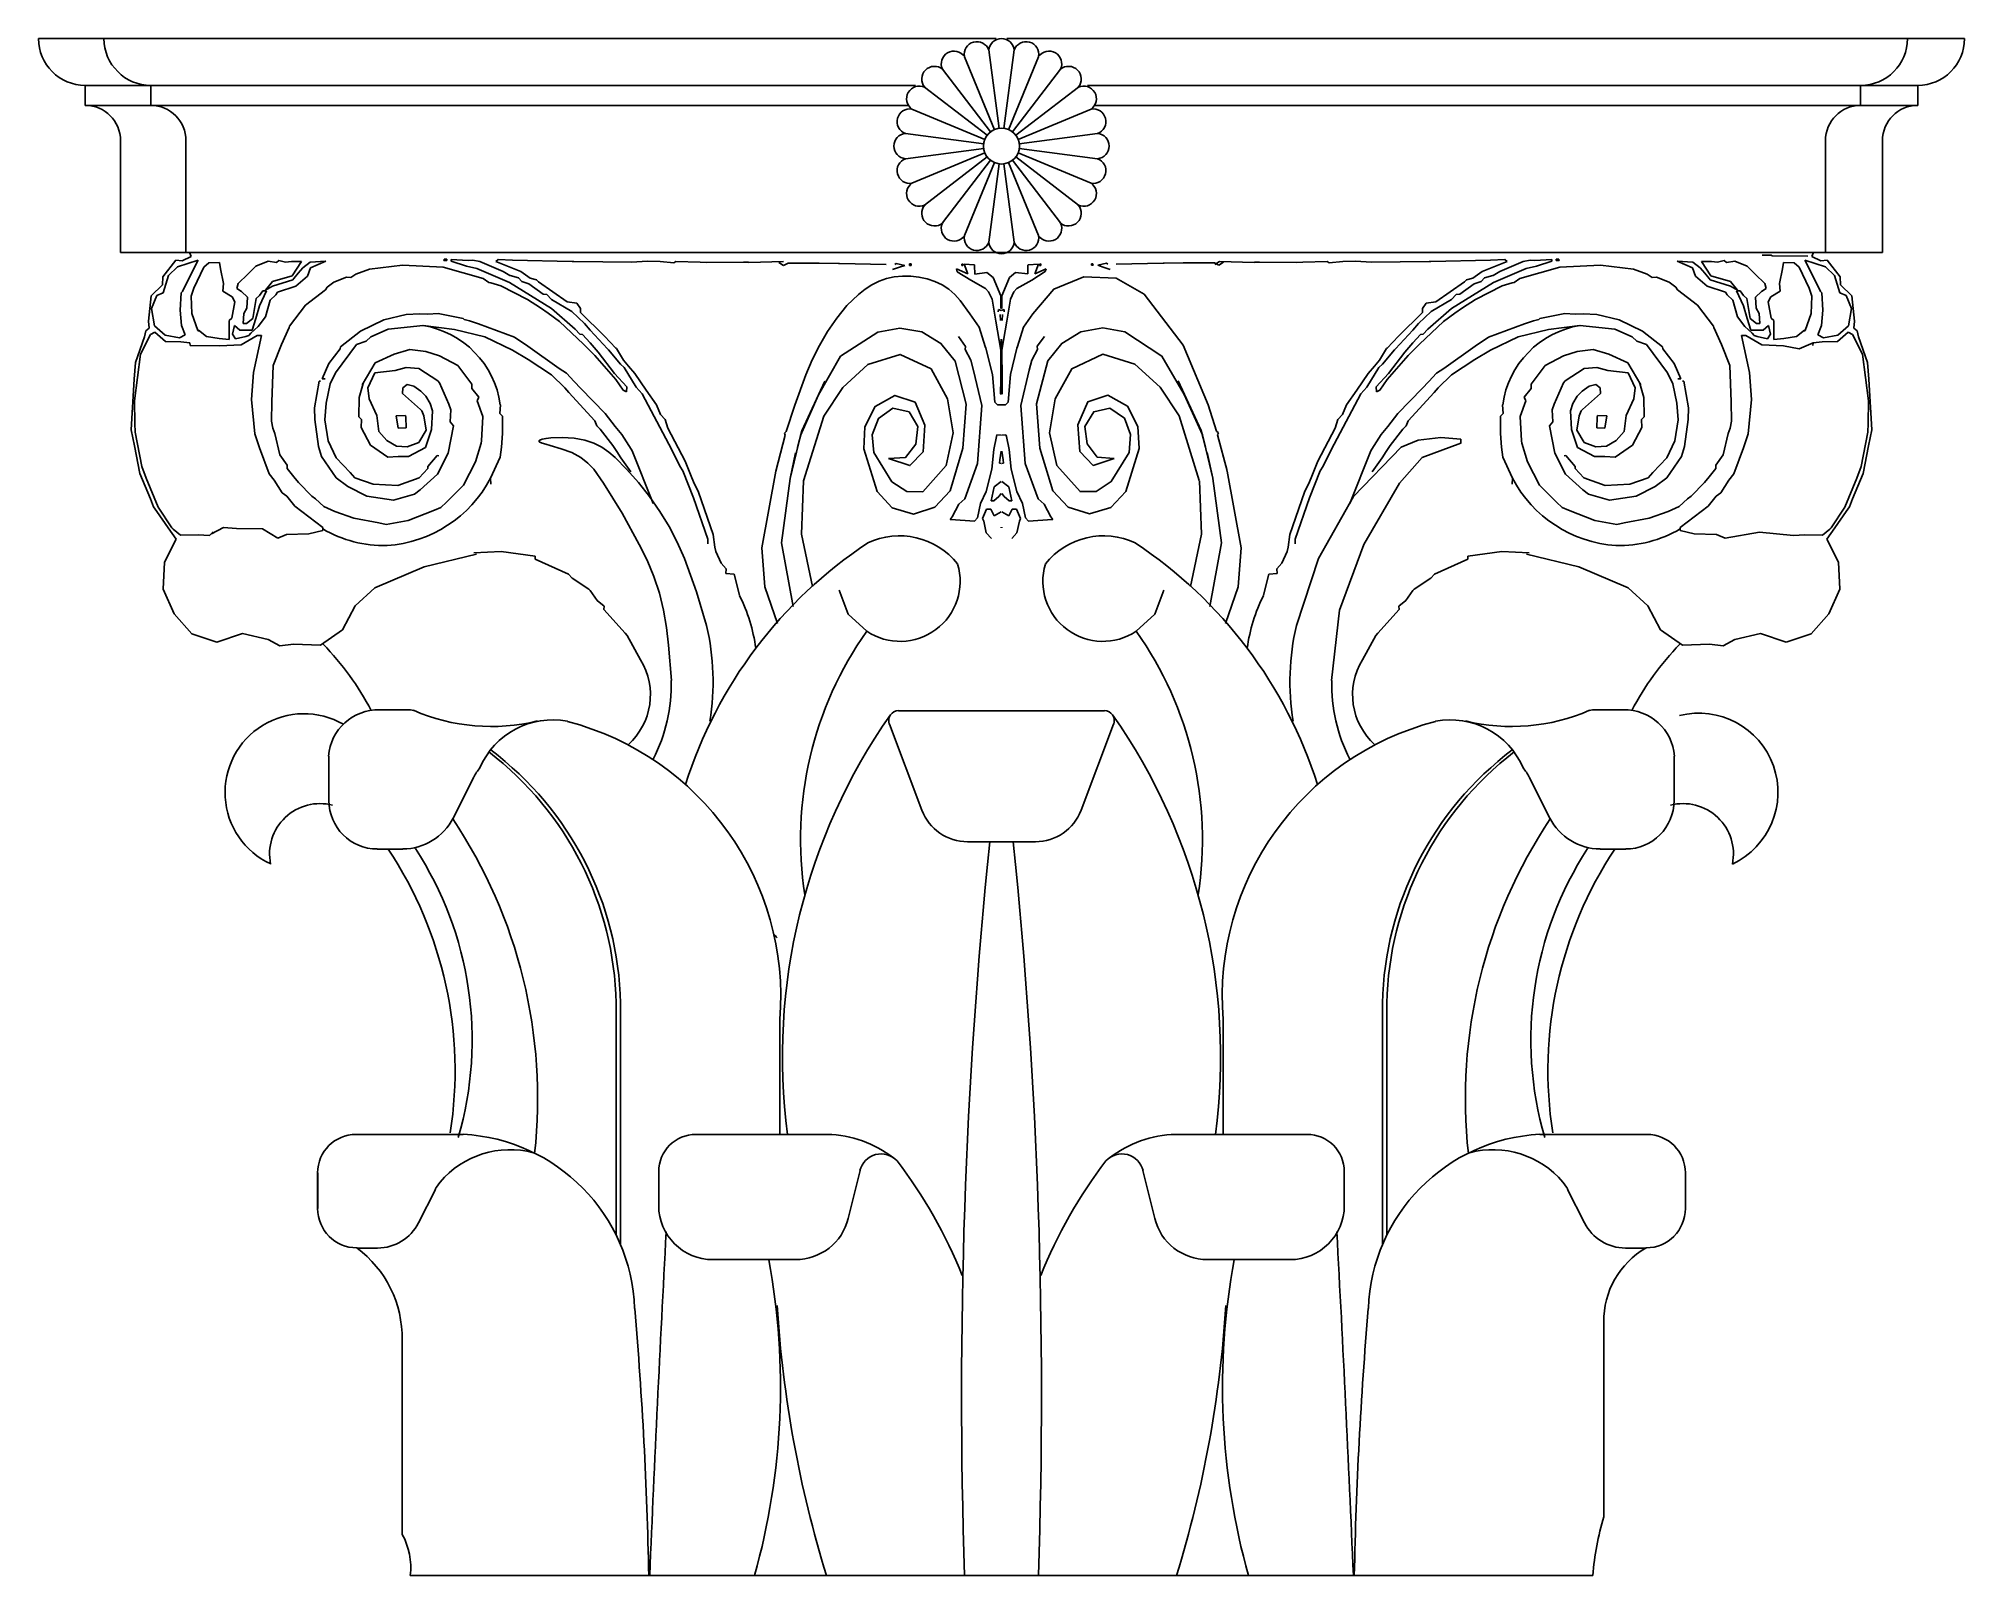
# Model space of a CAD drawing. Header units: millimetres. Extents: x -547 to 547, y 0 to 874.
import ezdxf

# ---------------------------------------------------------------- set-up
doc = ezdxf.new("R2010")
doc.units = ezdxf.units.MM
doc.layers.add('ceco.net 400 Corinthian chapitel', color=7, linetype='Continuous')

msp = doc.modelspace()

# ---------------------------------------------------------------- linework, layer by layer
at = {"layer": 'ceco.net 400 Corinthian chapitel', "linetype": 'Continuous'}
for p, q in [((-547.2, 873.5), (-3, 873.5)), ((-7.2, 867), (-1.3, 822.4)), ((7.2, 867), (1.3, 822.4)), ((3, 873.5), (547.2, 873.5)), ((-33.5, 856.1), (-6.2, 820.4)), ((-21.1, 863.2), (-3.9, 821.7)), ((21.1, 863.2), (3.9, 821.7)), ((33.5, 856.1), (6.2, 820.4)), ((-520.6, 846.9), (-48.8, 846.9)), ((-520.6, 835.5), (-520.6, 846.9)), ((-483.4, 835.5), (-483.4, 846.9)), ((-43.7, 845.9), (-8.1, 818.5)), ((43.7, 845.9), (8.1, 818.5)), ((48.8, 846.9), (520.6, 846.9)), ((488.2, 835.5), (488.2, 846.9)), ((520.6, 835.5), (520.6, 846.9)), ((-520.6, 835.5), (-52.4, 835.5)), ((-50.9, 833.4), (-9.4, 816.2)), ((50.9, 833.4), (9.4, 816.2)), ((52.4, 835.5), (520.6, 835.5)), ((-500.6, 751.9), (-500.6, 815.5)), ((-463.4, 751.9), (-463.4, 815.5)), ((-54.6, 819.5), (-10.1, 813.7)), ((-54.6, 805.2), (-10.1, 811)), ((10.1, 813.7), (54.6, 819.5)), ((54.6, 805.2), (10.1, 811)), ((468.3, 751.9), (468.3, 815.5)), ((500.6, 751.9), (500.6, 815.5)), ((-50.9, 791.3), (-9.4, 808.5)), ((-43.7, 778.8), (-8.1, 806.2)), ((-33.5, 768.7), (-6.2, 804.3)), ((-21.1, 761.5), (-3.9, 803)), ((-7.2, 757.8), (-1.3, 802.3)), ((7.2, 757.8), (1.3, 802.3)), ((21.1, 761.5), (3.9, 803)), ((33.5, 768.7), (6.2, 804.3)), ((43.7, 778.8), (8.1, 806.2)), ((50.9, 791.3), (9.4, 808.5)), ((-500.6, 751.9), (500.6, 751.9)), ((-476.5, 738.1), (-469.2, 747.5)), ((-469.2, 747.5), (-465.5, 747.2)), ((-456.4, 747.5), (-468.3, 743.8)), ((-465.5, 747.2), (-460.4, 749.7)), ((-460.4, 749.7), (-461.2, 751.5)), ((-460.2, 740.1), (-456.4, 747.5)), ((-450.5, 746.1), (-453.2, 743.6)), ((-444.4, 746.2), (-450.5, 746.1)), ((-443.8, 742.6), (-444.4, 746.2)), ((-416.8, 746.9), (-423.7, 744.1)), ((-412, 746.2), (-416.8, 746.9)), ((-410.7, 747.4), (-412, 746.2)), ((-406.8, 746.4), (-410.7, 747.4)), ((-403.4, 746.8), (-406.8, 746.4)), ((-397.8, 746.8), (-403.4, 746.8)), ((-403.1, 738.6), (-397.8, 746.8)), ((-392.9, 746.5), (-397.1, 743.1)), ((-384, 746.9), (-392.9, 746.5)), ((-392.7, 743.2), (-384, 746.9)), ((-340.3, 744.8), (-359.1, 742.4)), ((-317.2, 743.5), (-340.3, 744.8)), ((-316.7, 748.2), (-316.8, 747.4)), ((-316.8, 747.4), (-315.2, 747.3)), ((-315.2, 748.1), (-316.7, 748.2)), ((-315.2, 747.3), (-315.2, 748.1)), ((-303.1, 747.4), (-312.8, 748)), ((-312.8, 748), (-312.8, 746.9)), ((-312.8, 746.9), (-304.1, 744.2)), ((-300.4, 747.5), (-303.1, 747.4)), ((-296.4, 746.8), (-300.4, 747.5)), ((-283.1, 741.2), (-296.4, 746.8)), ((-286, 748), (-287.4, 746.8)), ((-287.4, 746.8), (-273.1, 741.2)), ((-277.8, 747.6), (-286, 748)), ((-244, 746.7), (-277.8, 747.6)), ((-243, 746.7), (-244, 746.7)), ((-210, 746.4), (-243, 746.7)), ((-201.3, 746.9), (-210, 746.4)), ((-194, 746.7), (-201.3, 746.9)), ((-186.1, 746.1), (-194, 746.7)), ((-185.1, 746.7), (-186.1, 746.1)), ((-171.2, 746.5), (-185.1, 746.7)), ((-167.5, 746.3), (-171.2, 746.5)), ((-146.6, 746.4), (-167.5, 746.3)), ((-143.8, 746.4), (-146.6, 746.4)), ((-143.6, 746.3), (-143.8, 746.4)), ((-123.9, 746.7), (-143.6, 746.3)), ((-123.8, 744.6), (-126.5, 746.2)), ((-121.3, 745.8), (-123.8, 744.6)), ((-103.6, 745.8), (-121.3, 745.8)), ((-92.6, 745.6), (-103.6, 745.8)), ((-92.1, 745.7), (-92.6, 745.6)), ((-65.5, 745.1), (-92.1, 745.7)), ((-59.9, 745.7), (-60.7, 745.1)), ((-55, 744.6), (-59.9, 745.7)), ((-57.9, 743.5), (-55, 744.6)), ((-51.4, 745.4), (-52.2, 745.4)), ((-52.2, 745.4), (-52.2, 744.6)), ((-52.2, 744.6), (-51.4, 744.6)), ((-51.4, 744.6), (-51.4, 745.4)), ((-21.8, 745.3), (-22.6, 745.3)), ((-22.6, 745.3), (-22.6, 744.5)), ((-22.6, 744.5), (-21.9, 744.5)), ((-21.9, 744.5), (-21.8, 745.3)), ((-21.3, 745.3), (-19.2, 739.7)), ((-15.4, 744.9), (-21.3, 745.3)), ((-15.3, 744.5), (-15.4, 744.9)), ((-15.2, 739.6), (-15.3, 744.5)), ((15, 744.6), (15.2, 744.9)), ((15, 739.7), (15, 744.6)), ((15.2, 744.9), (21, 745.3)), ((21, 745.3), (18.9, 739.7)), ((21.6, 745.3), (22.4, 745.4)), ((21.6, 744.5), (21.6, 745.3)), ((22.4, 744.6), (21.6, 744.5)), ((22.4, 745.4), (22.4, 744.6)), ((51.1, 745.5), (51.9, 745.5)), ((51.2, 744.7), (51.1, 745.5)), ((52, 744.7), (51.2, 744.7)), ((51.9, 745.5), (52, 744.7)), ((54.8, 744.7), (59.6, 745.8)), ((57.7, 743.6), (54.8, 744.7)), ((59.6, 745.8), (60.4, 745.2)), ((65.2, 745.2), (91.9, 745.9)), ((91.9, 745.9), (92.4, 745.8)), ((92.4, 745.8), (103.3, 746)), ((103.3, 746), (121.1, 746)), ((121.1, 746), (123.5, 744.8)), ((121.2, 745), (123.9, 746.7)), ((123.5, 744.8), (126.2, 746.5)), ((123.9, 746.7), (143.6, 746.3)), ((143.6, 746.3), (143.8, 746.4)), ((143.8, 746.4), (146.6, 746.4)), ((146.6, 746.4), (167.5, 746.3)), ((167.5, 746.3), (171.2, 746.5)), ((171.2, 746.5), (185.1, 746.7)), ((185.1, 746.7), (186.1, 746.1)), ((186.1, 746.1), (194, 746.7)), ((194, 746.7), (201.3, 746.9)), ((201.3, 746.9), (210, 746.4)), ((210, 746.4), (243, 746.7)), ((243, 746.7), (244, 746.7)), ((244, 746.7), (277.8, 747.6)), ((287.4, 746.8), (273.1, 741.2)), ((277.8, 747.6), (286, 748)), ((283.1, 741.2), (296.4, 746.8)), ((286, 748), (287.4, 746.8)), ((296.4, 746.8), (300.4, 747.5)), ((300.4, 747.5), (303.1, 747.4)), ((303.1, 747.4), (312.8, 748)), ((312.8, 746.9), (304.1, 744.2)), ((312.8, 748), (312.8, 746.9)), ((315.2, 748.1), (316.7, 748.2)), ((315.2, 747.3), (315.2, 748.1)), ((316.8, 747.4), (315.2, 747.3)), ((316.7, 748.2), (316.8, 747.4)), ((317.2, 743.5), (340.3, 744.8)), ((340.3, 744.8), (359.1, 742.4)), ((392.7, 743.2), (384, 746.9)), ((384, 746.9), (392.9, 746.5)), ((392.9, 746.5), (397.1, 743.1)), ((403.1, 738.6), (397.8, 746.8)), ((397.8, 746.8), (403.4, 746.8)), ((403.4, 746.8), (406.8, 746.4)), ((406.8, 746.4), (410.7, 747.4)), ((410.7, 747.4), (412, 746.2)), ((412, 746.2), (416.8, 746.9)), ((416.8, 746.9), (423.7, 744.1)), ((437.4, 750.4), (432.2, 750.3)), ((437.9, 750), (437.4, 750.4)), ((458.1, 749.9), (437.9, 750)), ((443.8, 742.6), (444.4, 746.2)), ((444.4, 746.2), (450.5, 746.1)), ((450.5, 746.1), (453.2, 743.6)), ((460.2, 740.1), (456.4, 747.5)), ((456.4, 747.5), (468.3, 743.8)), ((460.4, 749.7), (461.2, 751.5)), ((465.5, 747.2), (460.4, 749.7)), ((469.2, 747.5), (465.5, 747.2)), ((476.5, 738.1), (469.2, 747.5)), ((-483.2, 727.2), (-476.8, 733.5)), ((-476.8, 733.5), (-476.5, 738.1)), ((-473.4, 738.8), (-476.3, 728.9)), ((-468.3, 743.8), (-473.4, 738.8)), ((-465.4, 729.7), (-460.2, 740.1)), ((-453.2, 743.6), (-458.9, 731.6)), ((-442.1, 734.2), (-443.8, 742.6)), ((-442.4, 729.9), (-442.1, 734.2)), ((-433.8, 734.2), (-434.6, 731.5)), ((-428.2, 739.5), (-433.8, 734.2)), ((-423.7, 744.1), (-428.2, 739.5)), ((-418.2, 730.5), (-414.3, 735.4)), ((-414.3, 735.4), (-403.1, 738.6)), ((-402.7, 736.3), (-414.3, 732.7)), ((-402.2, 737.1), (-402.7, 736.3)), ((-399.6, 740.2), (-402.2, 737.1)), ((-400.9, 732.7), (-394.3, 738.5)), ((-397.1, 743.1), (-399.6, 740.2)), ((-394.3, 738.5), (-392.7, 743.2)), ((-379.3, 735), (-383.2, 732.2)), ((-372.1, 737.8), (-379.3, 735)), ((-369.7, 737.7), (-372.1, 737.8)), ((-366.8, 739.6), (-369.7, 737.7)), ((-359.1, 742.4), (-366.8, 739.6)), ((-294.6, 737.1), (-317.2, 743.5)), ((-304.1, 744.2), (-298.1, 742.9)), ((-298.1, 742.9), (-279.6, 734.9)), ((-291.3, 734.8), (-294.6, 737.1)), ((-290.1, 734.7), (-291.3, 734.8)), ((-284.5, 733), (-290.1, 734.7)), ((-279.4, 738.9), (-283.1, 741.2)), ((-279.6, 734.9), (-255.7, 720.1)), ((-279.1, 738.9), (-279.4, 738.9)), ((-274.4, 737.6), (-279.1, 738.9)), ((-272.5, 735.5), (-274.4, 737.6)), ((-273.1, 741.2), (-267.9, 737.3)), ((-268.6, 734.1), (-272.5, 735.5)), ((-260.5, 728.2), (-268.6, 734.1)), ((-267.9, 737.3), (-264.2, 736.3)), ((-264.2, 736.3), (-263.1, 735.2)), ((-263.1, 735.2), (-246.8, 723.8)), ((-62, 742.2), (-57.9, 743.5)), ((-19.2, 739.7), (-25.5, 742.7)), ((-25.5, 742.7), (-25.1, 741)), ((-25.1, 741), (-17.5, 736.1)), ((-17.5, 736.1), (-9, 731.4)), ((-8.3, 740.5), (-15.2, 739.6)), ((-4.8, 737.7), (-8.3, 740.5)), ((-0.4, 727.2), (-4.8, 737.7)), ((0.2, 727.2), (4.6, 737.7)), ((4.6, 737.7), (8, 740.5)), ((8, 740.5), (15, 739.7)), ((17.3, 736.2), (8.8, 731.4)), ((24.9, 741.1), (17.3, 736.2)), ((18.9, 739.7), (25.3, 742.7)), ((25.3, 742.7), (24.9, 741.1)), ((61.7, 742.3), (57.7, 743.6)), ((263.1, 735.2), (246.8, 723.8)), ((279.6, 734.9), (255.7, 720.1)), ((260.5, 728.2), (268.6, 734.1)), ((264.2, 736.3), (263.1, 735.2)), ((267.9, 737.3), (264.2, 736.3)), ((273.1, 741.2), (267.9, 737.3)), ((268.6, 734.1), (272.5, 735.5)), ((272.5, 735.5), (274.4, 737.6)), ((274.4, 737.6), (279.1, 738.9)), ((279.1, 738.9), (279.4, 738.9)), ((279.4, 738.9), (283.1, 741.2)), ((298.1, 742.9), (279.6, 734.9)), ((284.5, 733), (290.1, 734.7)), ((290.1, 734.7), (291.3, 734.8)), ((291.3, 734.8), (294.6, 737.1)), ((294.6, 737.1), (317.2, 743.5)), ((304.1, 744.2), (298.1, 742.9)), ((359.1, 742.4), (366.8, 739.6)), ((366.8, 739.6), (369.7, 737.7)), ((369.7, 737.7), (372.1, 737.8)), ((372.1, 737.8), (379.3, 735)), ((379.3, 735), (383.2, 732.2)), ((394.3, 738.5), (392.7, 743.2)), ((400.9, 732.7), (394.3, 738.5)), ((397.1, 743.1), (399.6, 740.2)), ((399.6, 740.2), (402.2, 737.1)), ((402.2, 737.1), (402.7, 736.3)), ((402.7, 736.3), (414.3, 732.7)), ((414.3, 735.4), (403.1, 738.6)), ((418.2, 730.5), (414.3, 735.4)), ((423.7, 744.1), (428.2, 739.5)), ((428.2, 739.5), (433.8, 734.2)), ((433.8, 734.2), (434.6, 731.5)), ((442.1, 734.2), (443.8, 742.6)), ((442.4, 729.9), (442.1, 734.2)), ((453.2, 743.6), (458.9, 731.6)), ((465.4, 729.7), (460.2, 740.1)), ((468.3, 743.8), (473.4, 738.8)), ((473.4, 738.8), (476.3, 728.9)), ((476.8, 733.5), (476.5, 738.1)), ((483.2, 727.2), (476.8, 733.5)), ((-484.7, 712.8), (-483.2, 727.2)), ((-479.9, 727.5), (-483, 720)), ((-476.3, 728.9), (-479.9, 727.5)), ((-466.7, 719.1), (-466.1, 729)), ((-466.1, 729), (-465.4, 729.7)), ((-458.9, 731.6), (-460.5, 727)), ((-460.5, 727), (-460, 717.2)), ((-437.1, 726.7), (-442.4, 729.9)), ((-437.3, 714.6), (-435.7, 723.9)), ((-435.7, 723.9), (-437.1, 726.7)), ((-434.6, 731.5), (-431.8, 729.7)), ((-431.8, 729.7), (-428.4, 726.5)), ((-428.4, 726.5), (-428.8, 720.3)), ((-425.4, 714.4), (-423.6, 725.7)), ((-423.6, 725.7), (-421.7, 727.4)), ((-421.7, 727.4), (-419.7, 730.2)), ((-417.6, 730.1), (-421.7, 721.6)), ((-419.7, 730.2), (-417.6, 730.1)), ((-418.3, 715.3), (-415.6, 724.9)), ((-414.3, 732.7), (-418.2, 730.5)), ((-415.6, 724.9), (-412.3, 727.8)), ((-412.3, 727.8), (-411.4, 729.4)), ((-411.4, 729.4), (-400.9, 732.7)), ((-384.2, 730.7), (-395.5, 721.9)), ((-383.2, 732.2), (-384.2, 730.7)), ((-269.3, 725.1), (-284.5, 733)), ((-262, 720.4), (-269.3, 725.1)), ((-258.3, 728.1), (-260.5, 728.2)), ((-255.8, 725.2), (-258.3, 728.1)), ((-244.2, 718.3), (-255.8, 725.2)), ((-246.8, 723.8), (-241.4, 723.1)), ((-241.4, 723.1), (-239.2, 720)), ((-9, 731.4), (-7.3, 729.5)), ((-7.3, 729.5), (-5.3, 725.3)), ((-5.3, 725.3), (-3.2, 712.8)), ((-0.4, 720), (-0.4, 727.2)), ((0.2, 720), (0.2, 727.2)), ((5.1, 725.3), (3, 712.9)), ((7.1, 729.5), (5.1, 725.3)), ((8.8, 731.4), (7.1, 729.5)), ((241.4, 723.1), (239.2, 720)), ((246.8, 723.8), (241.4, 723.1)), ((244.2, 718.3), (255.8, 725.2)), ((255.8, 725.2), (258.3, 728.1)), ((258.3, 728.1), (260.5, 728.2)), ((262, 720.4), (269.3, 725.1)), ((269.3, 725.1), (284.5, 733)), ((383.2, 732.2), (384.2, 730.7)), ((384.2, 730.7), (395.5, 721.9)), ((411.4, 729.4), (400.9, 732.7)), ((412.3, 727.8), (411.4, 729.4)), ((415.6, 724.9), (412.3, 727.8)), ((414.3, 732.7), (418.2, 730.5)), ((418.3, 715.3), (415.6, 724.9)), ((419.7, 730.2), (417.6, 730.1)), ((417.6, 730.1), (421.7, 721.6)), ((421.7, 727.4), (419.7, 730.2)), ((423.6, 725.7), (421.7, 727.4)), ((425.4, 714.4), (423.6, 725.7)), ((431.8, 729.7), (428.4, 726.5)), ((428.4, 726.5), (428.8, 720.3)), ((434.6, 731.5), (431.8, 729.7)), ((435.7, 723.9), (437.1, 726.7)), ((437.3, 714.6), (435.7, 723.9)), ((437.1, 726.7), (442.4, 729.9)), ((458.9, 731.6), (460.5, 727)), ((460.5, 727), (460, 717.2)), ((466.1, 729), (465.4, 729.7)), ((466.7, 719.1), (466.1, 729)), ((476.3, 728.9), (479.9, 727.5)), ((479.9, 727.5), (483, 720)), ((484.7, 712.8), (483.2, 727.2)), ((-484.4, 708.9), (-484.7, 712.8)), ((-483, 720), (-481.3, 710.3)), ((-465.9, 710.5), (-466.7, 719.1)), ((-460, 717.2), (-456.7, 707.5)), ((-438.9, 713.2), (-437.3, 714.6)), ((-438.8, 702.5), (-438.9, 713.2)), ((-430.5, 717.2), (-430.9, 711.6)), ((-430.9, 711.6), (-429, 711.5)), ((-428.8, 720.3), (-430.5, 717.2)), ((-429, 711.5), (-425.4, 714.4)), ((-423.8, 714.4), (-425.8, 707.7)), ((-421.7, 721.6), (-423.8, 714.4)), ((-422.3, 709.8), (-418.3, 715.3)), ((-395.5, 721.9), (-404.5, 710)), ((-364.3, 707.2), (-350.9, 713.7)), ((-350.9, 713.7), (-338.3, 716.7)), ((-338.3, 716.7), (-330.6, 717)), ((-330.6, 717), (-325.9, 716.8)), ((-325.9, 716.8), (-320.1, 717.3)), ((-320.1, 717.3), (-305.9, 714.4)), ((-305.9, 714.4), (-305.4, 713.9)), ((-305.4, 713.9), (-302.3, 713)), ((-302.3, 713), (-297.2, 711.3)), ((-257.6, 717.5), (-262, 720.4)), ((-251.1, 712.6), (-257.6, 717.5)), ((-255.7, 720.1), (-242.3, 708.4)), ((-237.5, 699.8), (-251.1, 712.6)), ((-237, 711.5), (-244.2, 718.3)), ((-239.2, 720), (-239.3, 717.8)), ((-239.3, 717.8), (-225.5, 704.4)), ((-233.8, 707.8), (-237, 711.5)), ((-12.7, 709.4), (-18, 717.1)), ((-3.2, 712.9), (-0.4, 696.4)), ((-1.8, 718.2), (-1.7, 719.5)), ((-1.7, 719.5), (-0.1, 719)), ((-0.6, 713.2), (-0.8, 716.6)), ((-0.1, 720.7), (-0.4, 720)), ((-0.1, 720.7), (0.2, 720)), ((1.5, 719.5), (-0.1, 719)), ((3, 712.9), (0.2, 696.4)), ((0.4, 713.2), (0.6, 716.6)), ((1.6, 718.2), (1.5, 719.5)), ((12.5, 709.4), (17.8, 717.1)), ((239.3, 717.8), (225.5, 704.4)), ((233.8, 707.8), (237, 711.5)), ((237, 711.5), (244.2, 718.3)), ((237.5, 699.8), (251.1, 712.6)), ((239.2, 720), (239.3, 717.8)), ((255.7, 720.1), (242.3, 708.4)), ((251.1, 712.6), (257.6, 717.5)), ((257.6, 717.5), (262, 720.4)), ((302.3, 713), (297.2, 711.3)), ((305.4, 713.9), (302.3, 713)), ((305.9, 714.4), (305.4, 713.9)), ((320.1, 717.3), (305.9, 714.4)), ((325.9, 716.8), (320.1, 717.3)), ((330.6, 717), (325.9, 716.8)), ((338.3, 716.7), (330.6, 717)), ((350.9, 713.7), (338.3, 716.7)), ((364.3, 707.2), (350.9, 713.7)), ((395.5, 721.9), (404.5, 710)), ((422.3, 709.8), (418.3, 715.3)), ((421.7, 721.6), (423.8, 714.4)), ((423.8, 714.4), (425.8, 707.7)), ((429, 711.5), (425.4, 714.4)), ((428.8, 720.3), (430.5, 717.2)), ((430.9, 711.6), (429, 711.5)), ((430.5, 717.2), (430.9, 711.6)), ((438.9, 713.2), (437.3, 714.6)), ((438.8, 702.5), (438.9, 713.2)), ((460, 717.2), (456.7, 707.5)), ((465.9, 710.5), (466.7, 719.1)), ((483, 720), (481.3, 710.3)), ((484.4, 708.9), (484.7, 712.8)), ((-492, 689.4), (-487, 704)), ((-483.6, 705.3), (-489.2, 694.2)), ((-487, 704), (-486.2, 707.4)), ((-486.2, 707.4), (-484.4, 708.9)), ((-481.2, 706.7), (-483.6, 705.3)), ((-481.3, 710.3), (-475.3, 704.9)), ((-475.1, 701.4), (-481.2, 706.7)), ((-475.3, 704.9), (-467, 703.4)), ((-466.3, 701.2), (-475.1, 701.4)), ((-467, 703.4), (-463.9, 705.1)), ((-461.3, 700.6), (-466.3, 701.2)), ((-463.9, 705.1), (-465.9, 710.5)), ((-461, 699), (-461.3, 700.6)), ((-456.2, 707.7), (-451.8, 704.2)), ((-456.2, 707.1), (-456.2, 707.7)), ((-451.8, 704.2), (-444.6, 703)), ((-444.6, 703), (-438.8, 702.5)), ((-435.8, 710.4), (-436.9, 705.5)), ((-436.9, 705.5), (-435.3, 702.9)), ((-432.8, 707.7), (-435.8, 710.4)), ((-435.3, 702.9), (-429.4, 704.2)), ((-425.8, 707.7), (-432.8, 707.7)), ((-423, 704.8), (-432, 699.5)), ((-429.4, 704.2), (-427.6, 704.8)), ((-427.6, 704.8), (-426.6, 706)), ((-426.6, 706), (-422.3, 709.8)), ((-425.1, 683.8), (-420.4, 704.8)), ((-420.4, 704.8), (-423, 704.8)), ((-404.8, 709.3), (-409.1, 699.7)), ((-404.5, 710), (-404.8, 709.3)), ((-375.6, 698.3), (-364.3, 707.2)), ((-366.6, 699.7), (-361.1, 701.5)), ((-361.1, 701.5), (-358.3, 704)), ((-358.3, 704), (-348.5, 708.3)), ((-348.5, 708.3), (-328.7, 710.5)), ((-328.7, 710.5), (-310.8, 708.1)), ((-310.8, 708.1), (-293.6, 704)), ((-297.2, 711.3), (-276.8, 703.7)), ((-293.6, 704), (-277.8, 696.4)), ((-276.8, 703.7), (-269.2, 698.7)), ((-242.3, 708.4), (-239.6, 705.4)), ((-239.6, 705.4), (-238, 705.3)), ((-238, 705.3), (-233.7, 700.5)), ((-223.9, 697.1), (-233.8, 707.8)), ((-233.7, 700.5), (-229.2, 695.2)), ((-225.5, 704.4), (-219.1, 697.6)), ((-24.5, 704.2), (-20.5, 698.5)), ((-9.3, 698.5), (-12.7, 709.4)), ((-0.1, 702.6), (-0.3, 696.4)), ((0, 702.6), (0.2, 696.4)), ((9.1, 698.5), (12.5, 709.4)), ((24.4, 704.2), (20.3, 698.6)), ((225.5, 704.4), (219.1, 697.6)), ((223.9, 697.1), (233.8, 707.8)), ((233.7, 700.5), (229.2, 695.2)), ((238, 705.3), (233.7, 700.5)), ((239.6, 705.4), (238, 705.3)), ((242.3, 708.4), (239.6, 705.4)), ((276.8, 703.7), (269.2, 698.7)), ((297.2, 711.3), (276.8, 703.7)), ((293.6, 704), (277.8, 696.4)), ((310.8, 708.1), (293.6, 704)), ((328.7, 710.5), (310.8, 708.1)), ((348.5, 708.3), (328.7, 710.5)), ((358.3, 704), (348.5, 708.3)), ((361.1, 701.5), (358.3, 704)), ((366.6, 699.7), (361.1, 701.5)), ((375.6, 698.3), (364.3, 707.2)), ((404.5, 710), (404.8, 709.3)), ((404.8, 709.3), (409.1, 699.7)), ((425.1, 683.8), (420.4, 704.8)), ((420.4, 704.8), (423, 704.8)), ((426.6, 706), (422.3, 709.8)), ((423, 704.8), (432, 699.5)), ((425.8, 707.7), (432.8, 707.7)), ((427.6, 704.8), (426.6, 706)), ((429.4, 704.2), (427.6, 704.8)), ((435.3, 702.9), (429.4, 704.2)), ((432.8, 707.7), (435.8, 710.4)), ((436.9, 705.5), (435.3, 702.9)), ((435.8, 710.4), (436.9, 705.5)), ((444.6, 703), (438.8, 702.5)), ((451.8, 704.2), (444.6, 703)), ((456.2, 707.7), (451.8, 704.2)), ((453.3, 697.2), (461.3, 700.6)), ((456.2, 707.1), (456.2, 707.7)), ((461, 699), (461.3, 700.6)), ((461.3, 700.6), (466.3, 701.2)), ((463.9, 705.1), (465.9, 710.5)), ((467, 703.4), (463.9, 705.1)), ((466.3, 701.2), (475.1, 701.4)), ((475.3, 704.9), (467, 703.4)), ((475.1, 701.4), (481.2, 706.7)), ((481.3, 710.3), (475.3, 704.9)), ((481.2, 706.7), (483.6, 705.3)), ((483.6, 705.3), (489.2, 694.2)), ((486.2, 707.4), (484.4, 708.9)), ((487, 704), (486.2, 707.4)), ((492, 689.4), (487, 704)), ((-489.2, 694.2), (-492.6, 667.6)), ((-444.4, 698.8), (-461, 699)), ((-432, 699.5), (-444.4, 698.8)), ((-409.1, 699.7), (-413.9, 687.7)), ((-382.3, 688.9), (-375.7, 697.1)), ((-378.5, 683.6), (-366.6, 699.7)), ((-375.7, 697.1), (-375.6, 698.3)), ((-345.1, 694.1), (-355.9, 689.2)), ((-336.3, 696.7), (-345.1, 694.1)), ((-327.1, 695.6), (-336.3, 696.7)), ((-319.3, 693.2), (-327.1, 695.6)), ((-309, 687.6), (-319.3, 693.2)), ((-277.8, 696.4), (-268.9, 691)), ((-269.2, 698.7), (-251.3, 686)), ((-268.9, 691), (-255.7, 682.4)), ((-236.8, 699.1), (-237.5, 699.8)), ((-231, 693.3), (-236.8, 699.1)), ((-219.2, 679.8), (-231, 693.3)), ((-229.2, 695.2), (-219.9, 683.1)), ((-223.3, 696.6), (-223.9, 697.1)), ((-216.5, 688.5), (-223.3, 696.6)), ((-219.1, 697.6), (-218.7, 697.3)), ((-218.7, 697.3), (-214.8, 690.7)), ((-214.8, 690.7), (-211.9, 687.4)), ((-20.5, 698.5), (-20.6, 696.7)), ((-20.6, 696.7), (-17.4, 690.8)), ((-17.4, 690.8), (-15.9, 684.9)), ((-8.9, 697.5), (-9.3, 698.5)), ((-5.2, 682.6), (-8.9, 697.5)), ((-0.3, 696.4), (-0.4, 680)), ((0.2, 696.4), (0.3, 680)), ((5.1, 682.6), (8.7, 697.5)), ((8.7, 697.5), (9.1, 698.5)), ((17.2, 690.8), (15.7, 685)), ((20.4, 696.8), (17.2, 690.8)), ((20.3, 698.6), (20.4, 696.8)), ((214.8, 690.7), (211.9, 687.4)), ((218.7, 697.3), (214.8, 690.7)), ((216.5, 688.5), (223.3, 696.6)), ((219.1, 697.6), (218.7, 697.3)), ((219.2, 679.8), (231, 693.3)), ((229.2, 695.2), (219.9, 683.1)), ((223.3, 696.6), (223.9, 697.1)), ((231, 693.3), (236.8, 699.1)), ((236.8, 699.1), (237.5, 699.8)), ((269.2, 698.7), (251.3, 686)), ((268.9, 691), (255.7, 682.4)), ((277.8, 696.4), (268.9, 691)), ((309, 687.6), (319.3, 693.2)), ((319.3, 693.2), (327.1, 695.6)), ((327.1, 695.6), (336.3, 696.7)), ((336.3, 696.7), (345.1, 694.1)), ((345.1, 694.1), (355.9, 689.2)), ((378.5, 683.6), (366.6, 699.7)), ((375.7, 697.1), (375.6, 698.3)), ((382.3, 688.9), (375.7, 697.1)), ((409.1, 699.7), (413.9, 687.7)), ((432, 699.5), (444.4, 698.8)), ((444.4, 698.8), (453.3, 697.2)), ((489.2, 694.2), (492.6, 667.6)), ((-494.6, 651.1), (-492.9, 680)), ((-492.9, 680), (-492, 689.4)), ((-426.2, 668.4), (-425.1, 683.8)), ((-413.9, 687.7), (-414.6, 667.1)), ((-390.4, 663.6), (-387.7, 678.7)), ((-387.7, 678.7), (-387, 678.7)), ((-386.1, 680.2), (-382.3, 688.9)), ((-384.3, 680.1), (-386.1, 680.2)), ((-381.5, 677.2), (-378.5, 683.6)), ((-355.9, 689.2), (-363.3, 676.7)), ((-360.1, 675), (-356.1, 683.6)), ((-356.1, 683.6), (-344.6, 684.8)), ((-344.6, 684.8), (-338.2, 686.6)), ((-338.2, 686.6), (-331, 686)), ((-331, 686), (-320.3, 678.9)), ((-320.3, 678.9), (-319.4, 677.8)), ((-300.9, 677.1), (-309, 687.6)), ((-255.7, 682.4), (-248.1, 675)), ((-251.3, 686), (-247.2, 683.3)), ((-247.2, 683.3), (-242.9, 678.5)), ((-219.9, 683.1), (-212.9, 675.6)), ((-214.9, 673.7), (-219.2, 679.8)), ((-214.4, 686.5), (-216.5, 688.5)), ((-207.6, 675.4), (-214.4, 686.5)), ((-211.9, 687.4), (-208.4, 683.2)), ((-208.4, 683.2), (-202, 673.6)), ((-100.4, 678.7), (-113.4, 650.5)), ((-15.9, 684.9), (-11.1, 664.9)), ((-3.8, 666.8), (-5.2, 682.6)), ((-0.4, 680), (-0.5, 671.6)), ((0.3, 680), (0.3, 671.6)), ((3.7, 666.8), (5.1, 682.6)), ((15.7, 685), (11, 664.9)), ((100.3, 678.9), (113.4, 650.7)), ((208.4, 683.2), (202, 673.6)), ((207.6, 675.4), (214.4, 686.5)), ((211.9, 687.4), (208.4, 683.2)), ((219.9, 683.1), (212.9, 675.6)), ((214.4, 686.5), (216.5, 688.5)), ((214.9, 673.7), (219.2, 679.8)), ((247.2, 683.3), (242.9, 678.5)), ((251.3, 686), (247.2, 683.3)), ((255.7, 682.4), (248.1, 675)), ((300.9, 677.1), (309, 687.6)), ((320.3, 678.9), (319.4, 677.8)), ((331, 686), (320.3, 678.9)), ((338.2, 686.6), (331, 686)), ((344.6, 684.8), (338.2, 686.6)), ((356.1, 683.6), (344.6, 684.8)), ((355.9, 689.2), (363.3, 676.7)), ((360.1, 675), (356.1, 683.6)), ((381.5, 677.2), (378.5, 683.6)), ((386.1, 680.2), (382.3, 688.9)), ((384.3, 680.1), (386.1, 680.2)), ((387.7, 678.7), (387, 678.7)), ((390.4, 663.6), (387.7, 678.7)), ((413.9, 687.7), (414.6, 667.1)), ((426.2, 668.4), (425.1, 683.8)), ((492.9, 680), (492, 689.4)), ((494.6, 651.1), (492.9, 680)), ((-492.6, 667.6), (-492.5, 654.8)), ((-424.3, 648.9), (-426.2, 668.4)), ((-383.7, 666.3), (-381.5, 677.2)), ((-365, 669.5), (-365.1, 658.6)), ((-362.8, 677.4), (-365, 669.5)), ((-363.3, 676.7), (-362.8, 677.4)), ((-359.3, 668.7), (-360.1, 675)), ((-355, 659.3), (-359.3, 668.7)), ((-340.2, 675), (-340.4, 671.7)), ((-340.4, 671.7), (-330.2, 662.7)), ((-337.8, 676.8), (-340.2, 675)), ((-334, 675.9), (-337.8, 676.8)), ((-329.9, 673.1), (-334, 675.9)), ((-327.1, 670.3), (-329.9, 673.1)), ((-324.6, 666), (-327.1, 670.3)), ((-319.4, 677.8), (-314.1, 665.7)), ((-301, 674.7), (-300.9, 677.1)), ((-297, 669.6), (-301, 674.7)), ((-297.9, 667.6), (-297, 669.6)), ((-294.7, 658.7), (-297.9, 667.6)), ((-248.1, 675), (-245.8, 672.3)), ((-245.8, 672.3), (-231, 656.3)), ((-242.9, 678.5), (-239, 674.6)), ((-239, 674.6), (-225.3, 660.4)), ((-213.1, 672.8), (-214.9, 673.7)), ((-212.9, 675.6), (-213.1, 672.8)), ((-204.2, 671.5), (-207.6, 675.4)), ((-189, 643), (-204.2, 671.5)), ((-202, 673.6), (-196, 665.3)), ((-0.5, 671.6), (-0.1, 671.3)), ((0.3, 671.6), (0, 671.3)), ((189, 643), (204.2, 671.5)), ((202, 673.6), (196, 665.3)), ((204.2, 671.5), (207.6, 675.4)), ((212.9, 675.6), (213.1, 672.8)), ((213.1, 672.8), (214.9, 673.7)), ((239, 674.6), (225.3, 660.4)), ((245.8, 672.3), (231, 656.3)), ((242.9, 678.5), (239, 674.6)), ((248.1, 675), (245.8, 672.3)), ((294.7, 658.7), (297.9, 667.6)), ((297, 669.6), (301, 674.7)), ((297.9, 667.6), (297, 669.6)), ((301, 674.7), (300.9, 677.1)), ((319.4, 677.8), (314.1, 665.7)), ((324.6, 666), (327.1, 670.3)), ((327.1, 670.3), (329.9, 673.1)), ((329.9, 673.1), (334, 675.9)), ((340.4, 671.7), (330.2, 662.7)), ((334, 675.9), (337.8, 676.8)), ((337.8, 676.8), (340.2, 675)), ((340.2, 675), (340.4, 671.7)), ((355, 659.3), (359.3, 668.7)), ((359.3, 668.7), (360.1, 675)), ((363.3, 676.7), (362.8, 677.4)), ((362.8, 677.4), (365, 669.5)), ((365, 669.5), (365.1, 658.6)), ((383.7, 666.3), (381.5, 677.2)), ((424.3, 648.9), (426.2, 668.4)), ((492.6, 667.6), (492.5, 654.8)), ((-414.6, 667.1), (-414.9, 656.1)), ((-390.1, 657), (-390.4, 663.6)), ((-388.1, 641.6), (-390.1, 657)), ((-384.6, 656.8), (-383.7, 666.3)), ((-382.7, 644.8), (-384.6, 656.8)), ((-365.1, 658.6), (-363.6, 656.9)), ((-363.6, 656.9), (-363.9, 652.4)), ((-353.8, 650.2), (-355, 659.3)), ((-338.7, 659.2), (-344, 659.1)), ((-344, 659.1), (-342.8, 652)), ((-338.5, 658.3), (-338.7, 659.2)), ((-338.2, 652.2), (-338.5, 658.3)), ((-330.2, 662.7), (-329.4, 661.9)), ((-329.4, 661.9), (-328.3, 659)), ((-328.3, 659), (-326.9, 650.9)), ((-323.3, 661.9), (-324.6, 666)), ((-323.9, 651.3), (-323.3, 661.9)), ((-314.1, 665.7), (-312.9, 662.4)), ((-312.9, 662.4), (-313.3, 655.6)), ((-295.5, 644.9), (-294.7, 658.7)), ((-284.7, 665.4), (-285, 660.4)), ((-285, 660.4), (-283.6, 658.8)), ((-283.6, 658.8), (-283.5, 649)), ((-225.3, 660.4), (-219.5, 653)), ((-196, 665.3), (-193.8, 659.8)), ((-193.8, 659.8), (-191.2, 657)), ((-191.2, 657), (-189.6, 652.1)), ((-122.3, 650.1), (-117.5, 665.2)), ((-11.1, 664.9), (-13.6, 631.9)), ((-2.3, 665.4), (-3.8, 666.8)), ((-0.1, 665.4), (-2.3, 665.4)), ((0, 665.4), (2.2, 665.4)), ((2.2, 665.4), (3.7, 666.8)), ((11, 664.9), (13.5, 631.9)), ((122.2, 650.3), (117.4, 665.4)), ((191.2, 657), (189.6, 652.1)), ((193.8, 659.8), (191.2, 657)), ((196, 665.3), (193.8, 659.8)), ((225.3, 660.4), (219.5, 653)), ((283.6, 658.8), (283.5, 649)), ((285, 660.4), (283.6, 658.8)), ((284.7, 665.4), (285, 660.4)), ((295.5, 644.9), (294.7, 658.7)), ((314.1, 665.7), (312.9, 662.4)), ((312.9, 662.4), (313.3, 655.6)), ((323.3, 661.9), (324.6, 666)), ((323.9, 651.3), (323.3, 661.9)), ((328.3, 659), (326.9, 650.9)), ((329.4, 661.9), (328.3, 659)), ((330.2, 662.7), (329.4, 661.9)), ((338.2, 652.2), (338.5, 658.3)), ((338.5, 658.3), (338.7, 659.2)), ((338.7, 659.2), (344, 659.1)), ((344, 659.1), (342.8, 652)), ((353.8, 650.2), (355, 659.3)), ((365.1, 658.6), (363.6, 656.9)), ((363.6, 656.9), (363.9, 652.4)), ((382.7, 644.8), (384.6, 656.8)), ((384.6, 656.8), (383.7, 666.3)), ((388.1, 641.6), (390.1, 657)), ((390.1, 657), (390.4, 663.6)), ((414.6, 667.1), (414.9, 656.1)), ((-492.7, 642), (-494.6, 651.1)), ((-492.5, 654.8), (-492.2, 649.8)), ((-492.2, 649.8), (-488.4, 630.3)), ((-421.6, 640.8), (-424.3, 648.9)), ((-414.9, 656.1), (-414, 652)), ((-414, 652), (-412.9, 649.1)), ((-412.9, 649.1), (-410.1, 636.9)), ((-363.9, 652.4), (-358.6, 642.4)), ((-349.2, 645), (-353.8, 650.2)), ((-342.8, 652), (-338.2, 652.2)), ((-326.9, 650.9), (-331.1, 644)), ((-327.3, 641), (-323.9, 651.3)), ((-311.3, 653.4), (-314.4, 637.8)), ((-313.3, 655.6), (-311.3, 653.4)), ((-283.5, 649), (-284.2, 641.2)), ((-231, 656.3), (-229.9, 653.4)), ((-229.9, 653.4), (-228.1, 651.5)), ((-228.1, 651.5), (-220.9, 642.3)), ((-219.5, 653), (-215.8, 648.4)), ((-215.8, 648.4), (-210.5, 640.1)), ((-189.6, 652.1), (-179.7, 633.3)), ((-128.3, 627.6), (-122.9, 648)), ((-123.4, 649.2), (-122.3, 650.1)), ((-122.9, 648), (-123.4, 649.2)), ((-113.4, 650.5), (-116, 641.1)), ((-4.4, 640), (-2.9, 647.4)), ((-2.9, 647.4), (-2.6, 648.2)), ((-2.6, 648.2), (-0.1, 648.1)), ((2.5, 648.2), (0.1, 648.1)), ((2.8, 647.4), (2.5, 648.2)), ((4.3, 640), (2.8, 647.4)), ((113.4, 650.7), (116, 641.3)), ((123.3, 649.4), (122.2, 650.3)), ((122.8, 648.2), (123.3, 649.4)), ((128.3, 627.8), (122.8, 648.2)), ((189.6, 652.1), (179.7, 633.3)), ((215.8, 648.4), (210.5, 640.1)), ((219.5, 653), (215.8, 648.4)), ((228.1, 651.5), (220.9, 642.3)), ((229.9, 653.4), (228.1, 651.5)), ((231, 656.3), (229.9, 653.4)), ((283.5, 649), (284.2, 641.2)), ((313.3, 655.6), (311.3, 653.4)), ((311.3, 653.4), (314.4, 637.8)), ((327.3, 641), (323.9, 651.3)), ((326.9, 650.9), (331.1, 644)), ((342.8, 652), (338.2, 652.2)), ((349.2, 645), (353.8, 650.2)), ((363.9, 652.4), (358.6, 642.4)), ((412.9, 649.1), (410.1, 636.9)), ((414, 652), (412.9, 649.1)), ((414.9, 656.1), (414, 652)), ((421.6, 640.8), (424.3, 648.9)), ((492.2, 649.8), (488.4, 630.3)), ((492.5, 654.8), (492.2, 649.8)), ((492.7, 642), (494.6, 651.1)), ((-489.6, 626.3), (-492.7, 642)), ((-416.2, 626.2), (-421.6, 640.8)), ((-410.1, 636.9), (-405.9, 631)), ((-386.4, 636), (-388.1, 641.6)), ((-378.1, 623.9), (-386.4, 636)), ((-378.1, 635.3), (-382.7, 644.8)), ((-370.1, 626.8), (-378.1, 635.3)), ((-358.6, 642.4), (-348.7, 635.6)), ((-343.7, 641.8), (-349.2, 645)), ((-348.7, 635.6), (-342.8, 635.9)), ((-337.8, 641.5), (-343.7, 641.8)), ((-342.8, 635.9), (-337, 635.9)), ((-331.1, 644), (-337.8, 641.5)), ((-337, 635.9), (-327.3, 641)), ((-320.6, 636.5), (-326, 630.3)), ((-319.8, 636.4), (-320.6, 636.5)), ((-314.4, 637.8), (-320.4, 625.9)), ((-298.8, 632.9), (-295.6, 643.6)), ((-295.6, 643.6), (-295.5, 644.9)), ((-284.8, 635.5), (-290.3, 623.6)), ((-284.2, 641.2), (-284.8, 635.5)), ((-220.9, 642.3), (-218.6, 638.9)), ((-218.6, 638.9), (-216.4, 635.2)), ((-216.4, 635.2), (-210.6, 627.3)), ((-210.5, 640.1), (-209.8, 639.2)), ((-209.8, 639.2), (-198, 609.3)), ((-188.3, 641.6), (-189, 643)), ((-182.8, 630.4), (-188.3, 641.6)), ((-117, 638), (-120.1, 623.4)), ((-5.4, 628.7), (-4.4, 640)), ((-0.1, 639), (-1, 634.1)), ((0.1, 639), (1, 634.1)), ((5.4, 628.7), (4.3, 640)), ((116.9, 638.2), (120.1, 623.6)), ((182.8, 630.4), (188.3, 641.6)), ((188.3, 641.6), (189, 643)), ((209.8, 639.2), (198, 609.3)), ((210.5, 640.1), (209.8, 639.2)), ((216.4, 635.2), (210.6, 627.3)), ((218.6, 638.9), (216.4, 635.2)), ((220.9, 642.3), (218.6, 638.9)), ((284.2, 641.2), (284.8, 635.5)), ((284.8, 635.5), (290.3, 623.6)), ((295.6, 643.6), (295.5, 644.9)), ((298.8, 632.9), (295.6, 643.6)), ((314.4, 637.8), (320.4, 625.9)), ((319.8, 636.4), (320.6, 636.5)), ((320.6, 636.5), (326, 630.3)), ((337, 635.9), (327.3, 641)), ((331.1, 644), (337.8, 641.5)), ((342.8, 635.9), (337, 635.9)), ((337.8, 641.5), (343.7, 641.8)), ((348.7, 635.6), (342.8, 635.9)), ((343.7, 641.8), (349.2, 645)), ((358.6, 642.4), (348.7, 635.6)), ((370.1, 626.8), (378.1, 635.3)), ((378.1, 635.3), (382.7, 644.8)), ((378.1, 623.9), (386.4, 636)), ((386.4, 636), (388.1, 641.6)), ((410.1, 636.9), (405.9, 631)), ((416.2, 626.2), (421.6, 640.8)), ((489.6, 626.3), (492.7, 642)), ((-483.5, 611.9), (-489.6, 626.3)), ((-488.4, 630.3), (-486, 623.6)), ((-413.3, 622.5), (-416.2, 626.2)), ((-405.9, 631), (-406, 629.1)), ((-406, 629.1), (-402.2, 624.4)), ((-402.2, 624.4), (-399.5, 621.1)), ((-371.5, 619), (-378.1, 623.9)), ((-367.5, 623.9), (-370.1, 626.8)), ((-357, 620.2), (-367.5, 623.9)), ((-326, 629.2), (-330.9, 623.8)), ((-320.4, 625.9), (-330.4, 617)), ((-326, 630.3), (-326, 629.2)), ((-305.7, 619.6), (-298.8, 632.9)), ((-181.1, 627.8), (-182.8, 630.4)), ((-175.1, 612.4), (-181.1, 627.8)), ((-179.7, 633.3), (-176.4, 624.8)), ((-176.4, 624.8), (-175, 621.6)), ((-13.6, 631.9), (-20.8, 611.9)), ((-8.8, 616.1), (-5.4, 628.7)), ((-1, 634.1), (-1.1, 632.1)), ((-1.1, 632.1), (-0.1, 632)), ((1.1, 632.1), (0.1, 632)), ((1, 634.1), (1.1, 632.1)), ((8.8, 616.1), (5.4, 628.7)), ((13.5, 631.9), (20.8, 611.9)), ((176.4, 624.8), (175, 621.6)), ((175.1, 612.4), (181.1, 627.8)), ((179.7, 633.3), (176.4, 624.8)), ((181.1, 627.8), (182.8, 630.4)), ((305.7, 619.6), (298.8, 632.9)), ((320.4, 625.9), (330.4, 617)), ((326, 630.3), (326, 629.2)), ((326, 629.2), (330.9, 623.8)), ((357, 620.2), (367.5, 623.9)), ((367.5, 623.9), (370.1, 626.8)), ((371.5, 619), (378.1, 623.9)), ((402.2, 624.4), (399.5, 621.1)), ((406, 629.1), (402.2, 624.4)), ((405.9, 631), (406, 629.1)), ((413.3, 622.5), (416.2, 626.2)), ((483.5, 611.9), (489.6, 626.3)), ((488.4, 630.3), (486, 623.6)), ((-486, 623.6), (-479.3, 607.2)), ((-408.7, 615.3), (-413.3, 622.5)), ((-406.1, 613.5), (-408.7, 615.3)), ((-401.5, 607.7), (-406.1, 613.5)), ((-399.5, 621.1), (-391.9, 613.4)), ((-391.9, 613.4), (-389.8, 612)), ((-360.6, 613.4), (-371.5, 619)), ((-345.4, 611.2), (-360.6, 613.4)), ((-343, 619.4), (-357, 620.2)), ((-333.5, 614.6), (-345.4, 611.2)), ((-330.9, 623.8), (-343, 619.4)), ((-330.4, 617), (-333.5, 614.6)), ((-315.3, 610), (-305.7, 619.6)), ((-290.3, 623.6), (-290.2, 620.2)), ((-175, 621.6), (-172.2, 615.7)), ((-172.2, 615.7), (-163.9, 591.6)), ((-12, 609.2), (-8.8, 616.1)), ((-4.2, 618.7), (-5.9, 610.8)), ((-4.3, 610.7), (-1.6, 613.3)), ((-0.1, 621.7), (-4.2, 618.7)), ((-1.6, 613.3), (-0.1, 615)), ((0.1, 621.7), (4.2, 618.7)), ((1.6, 613.3), (0.1, 615)), ((4.3, 610.7), (1.6, 613.3)), ((4.2, 618.7), (5.9, 610.8)), ((12, 609.3), (8.8, 616.1)), ((172.2, 615.7), (163.9, 591.6)), ((175, 621.6), (172.2, 615.7)), ((290.3, 623.6), (290.2, 620.2)), ((315.3, 610), (305.7, 619.6)), ((330.4, 617), (333.5, 614.6)), ((330.9, 623.8), (343, 619.4)), ((333.5, 614.6), (345.4, 611.2)), ((343, 619.4), (357, 620.2)), ((345.4, 611.2), (360.6, 613.4)), ((360.6, 613.4), (371.5, 619)), ((391.9, 613.4), (389.8, 612)), ((399.5, 621.1), (391.9, 613.4)), ((401.5, 607.7), (406.1, 613.5)), ((406.1, 613.5), (408.7, 615.3)), ((408.7, 615.3), (413.3, 622.5)), ((486, 623.6), (479.3, 607.2)), ((-481.8, 607.4), (-483.5, 611.9)), ((-480, 604.7), (-481.8, 607.4)), ((-473.6, 595.4), (-480, 604.7)), ((-479.3, 607.2), (-471.4, 595.5)), ((-385.6, 595.7), (-401.5, 607.7)), ((-389.8, 612), (-385.1, 607.6)), ((-385.1, 607.6), (-378.8, 604.7)), ((-378.8, 604.7), (-368, 601)), ((-337.2, 599.6), (-322.2, 605.4)), ((-322.2, 605.4), (-318.6, 607)), ((-318.6, 607), (-315.3, 610)), ((-166.8, 588.9), (-175.1, 612.4)), ((-24.3, 608.8), (-28, 601.6)), ((-20.8, 611.9), (-24.3, 608.8)), ((-13.7, 601.1), (-12, 609.2)), ((-8.5, 606.1), (-10.8, 600.7)), ((-6.1, 606), (-8.5, 606.1)), ((-4.1, 602.3), (-6.1, 606)), ((-5.9, 610.8), (-4.3, 610.7)), ((-0.1, 604.6), (-4.1, 602.3)), ((0.1, 604.6), (4.1, 602.3)), ((4.1, 602.3), (6.1, 606)), ((5.9, 610.8), (4.3, 610.7)), ((6.1, 606), (8.5, 606.1)), ((8.5, 606.1), (10.8, 600.7)), ((13.7, 601.1), (12, 609.3)), ((20.8, 611.9), (24.3, 608.9)), ((24.3, 608.9), (28.1, 601.6)), ((166.8, 588.9), (175.1, 612.4)), ((318.6, 607), (315.3, 610)), ((322.2, 605.4), (318.6, 607)), ((337.2, 599.6), (322.2, 605.4)), ((378.8, 604.7), (368, 601)), ((385.1, 607.6), (378.8, 604.7)), ((389.8, 612), (385.1, 607.6)), ((385.6, 595.7), (401.5, 607.7)), ((479.3, 607.2), (471.4, 595.5)), ((473.6, 595.4), (480, 604.7)), ((480, 604.7), (481.8, 607.4)), ((481.8, 607.4), (483.5, 611.9)), ((-468.9, 589), (-473.6, 595.4)), ((-471.4, 595.5), (-470.6, 594.7)), ((-470.6, 594.7), (-466.5, 591.2)), ((-466.5, 591.2), (-456.4, 591.5)), ((-456.4, 591.5), (-450.1, 591.1)), ((-450.1, 591.1), (-447.9, 593.1)), ((-420, 594.8), (-411.2, 589.5)), ((-411.2, 589.5), (-406.2, 591.6)), ((-406.2, 591.6), (-393.6, 592.1)), ((-393.6, 592.1), (-385.7, 593.9)), ((-385.7, 593.9), (-385.6, 595.7)), ((-368, 601), (-353.8, 598.2)), ((-353.8, 598.2), (-349.7, 597.3)), ((-349.7, 597.3), (-337.2, 599.6)), ((-163.9, 591.6), (-162.8, 584.5)), ((-28, 601.6), (-29.1, 600.2)), ((-29.1, 600.2), (-28.7, 600.1)), ((-28.7, 600.1), (-15.4, 599.3)), ((-15.4, 599.3), (-13.7, 601.1)), ((-10.8, 600.7), (-10.1, 599.2)), ((-10.1, 599.2), (-8.8, 592.6)), ((-8.8, 592.6), (-5.7, 589.4)), ((-0.2, 595.7), (-0.1, 595.8)), ((-0.1, 595.5), (-0.2, 595.7)), ((-0.1, 595.7), (-0.1, 595.8)), ((-0.1, 595.5), (-0.1, 595.7)), ((0.1, 595.7), (0.2, 595.8)), ((0.2, 595.5), (0.1, 595.7)), ((0.2, 595.7), (0.2, 595.8)), ((0.2, 595.5), (0.2, 595.7)), ((8.8, 592.6), (5.8, 589.4)), ((10.2, 599.2), (8.8, 592.6)), ((10.8, 600.7), (10.2, 599.2)), ((15.4, 599.3), (13.7, 601.1)), ((28.7, 600.1), (15.4, 599.3)), ((28.1, 601.6), (29.1, 600.2)), ((29.1, 600.2), (28.7, 600.1)), ((163.9, 591.6), (162.8, 584.5)), ((349.7, 597.3), (337.2, 599.6)), ((353.8, 598.2), (349.7, 597.3)), ((368, 601), (353.8, 598.2)), ((385.7, 593.9), (385.6, 595.7)), ((393.6, 592.1), (385.7, 593.9)), ((406.2, 591.6), (393.6, 592.1)), ((411.2, 589.5), (406.2, 591.6)), ((456.4, 591.5), (450.1, 591.1)), ((466.5, 591.2), (456.4, 591.5)), ((470.6, 594.7), (466.5, 591.2)), ((468.9, 589), (473.6, 595.4)), ((471.4, 595.5), (470.6, 594.7)), ((-284.4, 581.9), (-299.8, 581.2)), ((-264.9, 579.4), (-284.4, 581.9)), ((-166.9, 586.3), (-166.8, 588.9)), ((-162.8, 584.5), (-162.3, 581.9)), ((-162.3, 581.9), (-159.3, 575.3)), ((162.3, 581.9), (159.3, 575.3)), ((162.8, 584.5), (162.3, 581.9)), ((166.9, 586.3), (166.8, 588.9)), ((264.9, 579.4), (284.4, 581.9)), ((284.4, 581.9), (299.8, 581.2)), ((298.4, 580.4), (328.1, 573.2)), ((475.7, 575.9), (468.9, 589)), ((-265, 577.7), (-264.9, 579.4)), ((-246, 569), (-265, 577.7)), ((-159.3, 575.3), (-156.5, 572.2)), ((-156.5, 572.2), (-156.7, 569.4)), ((-156.7, 569.4), (-152, 569.1)), ((-152, 569.1), (-148.8, 557.1)), ((152, 569.1), (148.8, 557.1)), ((156.7, 569.4), (152, 569.1)), ((159.3, 575.3), (156.5, 572.2)), ((156.5, 572.2), (156.7, 569.4)), ((246, 569), (265, 577.7)), ((265, 577.7), (264.9, 579.4)), ((328.1, 573.2), (356.1, 561.4)), ((476.4, 560.5), (475.7, 575.9)), ((-244, 566.8), (-246, 569)), ((-234.4, 560.5), (-244, 566.8)), ((-233.8, 559.8), (-234.4, 560.5)), ((-229.7, 554.2), (-233.8, 559.8)), ((229.7, 554.2), (233.8, 559.8)), ((233.8, 559.8), (234.4, 560.5)), ((234.4, 560.5), (244, 566.8)), ((244, 566.8), (246, 569)), ((356.1, 561.4), (367.3, 551.1)), ((470.1, 546.6), (476.4, 560.5)), ((-225.8, 550.9), (-229.7, 554.2)), ((-225.9, 549), (-225.8, 550.9)), ((-213.9, 535.6), (-225.9, 549)), ((213.9, 535.6), (225.9, 549)), ((225.8, 550.9), (229.7, 554.2)), ((225.9, 549), (225.8, 550.9)), ((367.3, 551.1), (374.5, 537.4)), ((374.5, 537.4), (387, 528.8)), ((460.1, 535.2), (470.1, 546.6)), ((-212.7, 534.2), (-213.9, 535.6)), ((-205.1, 520.4), (-212.7, 534.2)), ((205.1, 520.4), (212.7, 534.2)), ((212.7, 534.2), (213.9, 535.6)), ((387, 528.8), (402.3, 529.3)), ((402.3, 529.3), (410.1, 528.4)), ((410.1, 528.4), (416.7, 531.9)), ((416.7, 531.9), (431.3, 535.4)), ((431.3, 535.4), (445.8, 530.4)), ((445.8, 530.4), (460.1, 535.2)), ((-335.8, 491.9), (-353.3, 491.9)), ((-63.7, 483.9), (-45.3, 434.9)), ((-58.5, 491.5), (58.5, 491.5)), ((63.7, 483.9), (45.3, 434.9)), ((335.8, 491.9), (353.3, 491.9)), ((-382.3, 465.6), (-382.3, 440.4)), ((382.3, 465.6), (382.3, 440.4)), ((-311.6, 430.4), (-299.8, 453.8)), ((311.6, 430.4), (299.8, 453.8)), ((-19.3, 416.9), (19.3, 416.9)), ((-354.7, 412.8), (-340.2, 412.8)), ((354.7, 412.8), (340.2, 412.8)), ((-218.9, 325.3), (-218.9, 193.2)), ((-216.5, 325.3), (-216.5, 188)), ((216.5, 325.3), (216.5, 188)), ((218.9, 325.3), (218.9, 193.2)), ((-125.9, 316), (-125.9, 250.8)), ((125.9, 316), (125.9, 250.8)), ((-305.9, 250.7), (-366.8, 250.7)), ((-96.4, 250.7), (-173.7, 250.7)), ((96.4, 250.7), (173.7, 250.7)), ((305.9, 250.7), (366.8, 250.7)), ((-87.1, 202.9), (-80.4, 230.2)), ((87.1, 202.9), (80.4, 230.2)), ((-388.6, 228.9), (-388.6, 208.5)), ((-388.4, 228.9), (-388.4, 208.5)), ((-331.3, 200.4), (-321.7, 219.3)), ((-194.8, 229.6), (-194.8, 210.3)), ((194.8, 229.6), (194.8, 210.3)), ((331.3, 200.4), (321.7, 219.3)), ((388.6, 228.9), (388.6, 208.5)), ((-366.3, 186.1), (-354.5, 186.1)), ((366.3, 186.1), (354.5, 186.1)), ((-164, 179.5), (-117, 179.5)), ((164, 179.5), (117, 179.5)), ((342.2, 144), (342.2, 33.4)), ((-340.6, 133.9), (-340.6, 23.3)), ((-336, 0), (336, 0))]:
    msp.add_line(p, q, dxfattribs=at)
for points in [[(-18, 717.1), (-23.5, 724.6), (-26.5, 728), (-29.9, 731), (-33.7, 733.5), (-37.9, 735.4), (-42.3, 736.9), (-46.9, 737.9), (-51.6, 738.4), (-56.3, 738.5), (-60.9, 738.1), (-65.3, 737.2), (-69.6, 735.6), (-73.7, 733.5), (-77.5, 731), (-81.2, 728.1), (-87.8, 721.7), (-93.6, 714.6), (-98.8, 707), (-103.4, 699.1), (-107.5, 690.9), (-111.2, 682.4), (-117.5, 665.2)], [(-64.2, 634.8), (-52, 630.8), (-44.6, 638.7), (-43.5, 653.8), (-49.1, 666.9), (-60.6, 670.7), (-71.7, 664.4), (-77.6, 652.9), (-78.3, 640.3), (-70.7, 616), (-62.1, 606.8), (-50, 603.2), (-37.9, 607.1), (-29.1, 616.4), (-21.9, 640.7), (-20, 665.8), (-26.4, 690.2), (-34.4, 700.2), (-45.3, 706.8), (-57.7, 708.9), (-70.2, 706.7), (-91.4, 692.9), (-103.9, 671.1), (-114.3, 647.9), (-120.1, 623.4)], [(-64.2, 634.8), (-54.5, 635.4), (-48.7, 643), (-47.5, 653), (-52.5, 661.3), (-61.7, 663.4), (-69.9, 657.6), (-73.4, 648.3), (-72.6, 638.2), (-62.4, 621.6), (-53.7, 616), (-44.7, 615.9), (-31.5, 630.9), (-27.4, 649.5), (-30.6, 668.7), (-40, 685.7), (-57.6, 694), (-75.9, 688.2), (-90.2, 675.1), (-101, 658.9), (-112.5, 622.1)], [(-167.6, 539.9), (-173.4, 559.1), (-180.2, 578), (-184.3, 587.2), (-188.9, 596.2), (-194.2, 604.8), (-200.1, 613.2), (-206.3, 621.1), (-212.9, 628.5), (-219.5, 635.4), (-223.1, 638.5), (-227.1, 641.2), (-231.6, 643.5), (-236.8, 645.2), (-242.8, 646.3), (-249.6, 646.7), (-256.1, 646.5), (-258.8, 646.2), (-261, 645.8), (-262.4, 645.3), (-262.9, 644.8), (-262.4, 644.2), (-261.1, 643.6), (-259, 642.9), (-256.4, 642.2), (-250.3, 640.4), (-244.1, 638.2), (-239, 635.4), (-235, 632.2), (-231.7, 628.7), (-226.2, 620.9), (-215.6, 603.8), (-205.8, 586), (-201.4, 577), (-197.5, 567.7), (-194.4, 558.3), (-192, 548.7), (-190.4, 538.8), (-189.2, 528.8), (-187.6, 508.6)], [(-128.3, 627.6), (-136.1, 584), (-134.5, 561.9), (-127.2, 541)], [(-120.1, 623.4), (-125.1, 586.9), (-118.3, 550.8)], [(-112.5, 622.1), (-113.6, 591.8), (-107.4, 562.1)], [(-298.4, 580.4), (-328.1, 573.2), (-356.1, 561.4), (-367.3, 551.1), (-374.5, 537.4), (-387, 528.8), (-402.3, 529.3), (-410.1, 528.4), (-416.7, 531.9), (-431.3, 535.4), (-445.8, 530.4), (-460.1, 535.2), (-470.1, 546.6), (-476.4, 560.5), (-475.7, 575.9), (-468.9, 589)], [(-92.2, 560), (-87.2, 546.3), (-76.5, 536.7)]]:
    msp.add_lwpolyline(points, dxfattribs=at)
at = {"layer": 'ceco.net 400 Corinthian chapitel', "linetype": 'Continuous', "extrusion": (0, 0, -1)}
for points in [[(-17.8, 717.1), (-29.7, 731.1), (-46.7, 738), (-65.1, 737.3), (-81, 728.2), (-103.2, 699.2), (-117.4, 665.4)], [(-64.1, 634.9), (-52, 630.9), (-44.6, 638.8), (-43.4, 653.9), (-49, 667), (-60.4, 670.8), (-71.6, 664.5), (-77.5, 653.1), (-78.3, 640.5), (-70.6, 616.1), (-62.1, 606.9), (-50, 603.3), (-37.9, 607.2), (-29.1, 616.4), (-21.8, 640.7), (-19.9, 665.9), (-26.3, 690.3), (-34.2, 700.2), (-45.1, 706.8), (-57.5, 709), (-70, 706.8), (-91.2, 693), (-103.8, 671.2), (-114.2, 648.2), (-120.1, 623.6)], [(-64.1, 634.9), (-54.4, 635.5), (-48.6, 643.1), (-47.4, 653.1), (-52.4, 661.4), (-61.6, 663.5), (-69.8, 657.7), (-73.3, 648.5), (-72.5, 638.3), (-62.4, 621.7), (-53.7, 616.1), (-44.7, 616), (-31.5, 630.9), (-27.3, 649.5), (-30.5, 668.8), (-39.9, 685.8), (-57.5, 694.1), (-75.8, 688.4), (-90.1, 675.3), (-100.9, 659.1), (-112.4, 622.3)], [(-167.6, 539.9), (-180.2, 578), (-200.1, 613.2), (-227.1, 641.2), (-236.8, 645.2), (-249.6, 646.7), (-261, 645.8), (-261.1, 643.6), (-239, 635.4), (-226.2, 620.9), (-205.8, 586), (-192, 548.7), (-187.6, 508.6)], [(-128.3, 627.6), (-136.1, 584), (-134.5, 561.9), (-127.2, 541)], [(-112.5, 622.1), (-113.6, 591.8), (-107.4, 562.1)], [(-120.1, 623.4), (-125.1, 586.9), (-118.3, 550.8)], [(449, 592.1), (442, 595.6), (434.7, 595), (420, 594.8)], [(-411.2, 589.5), (-430.8, 593), (-450.1, 591.1)], [(-92.2, 560), (-87.2, 546.3), (-76.5, 536.7)]]:
    msp.add_lwpolyline(points, dxfattribs=at)
at = {"layer": 'ceco.net 400 Corinthian chapitel', "linetype": 'Continuous'}
msp.add_circle((0, 812.4), 10.2, dxfattribs=at)
for centre, radius, start, end in [((-520.6, 873.5), 26.6, 180, 270), ((-483.4, 873.5), 26.6, 180, 270), ((-27, 859.1), 7.22, 35.2038, 204.7962), ((-14, 864.5), 7.22, 20.2038, 189.7962), ((0, 866.3), 7.22, 5.2038, 174.7962), ((14, 864.5), 7.22, 350.2038, 159.7962), ((27, 859.1), 7.22, 335.2038, 144.7962), ((488.2, 873.5), 26.6, 270, 0), ((520.6, 873.5), 26.6, 270, 0), ((-38.1, 850.5), 7.22, 50.2038, 219.7962), ((38.1, 850.5), 7.22, 320.2038, 129.7962), ((-46.7, 839.3), 7.22, 65.2038, 234.7962), ((46.7, 839.3), 7.22, 305.2038, 114.7962), ((-520.6, 815.5), 20, 0, 90), ((-483.4, 815.5), 20, 0, 90), ((-52.1, 826.3), 7.22, 80.2038, 249.7962), ((52.1, 826.3), 7.22, 290.2038, 99.7962), ((488.2, 815.5), 20, 90, 180), ((520.6, 815.5), 20, 90, 180), ((-53.9, 812.4), 7.22, 95.2038, 264.7962), ((53.9, 812.4), 7.22, 275.2038, 84.7962), ((-52.1, 798.4), 7.22, 110.2038, 279.7962), ((52.1, 798.4), 7.22, 260.2038, 69.7962), ((-46.7, 785.4), 7.22, 125.2038, 294.7962), ((46.7, 785.4), 7.22, 245.2038, 54.7962), ((-38.1, 774.2), 7.22, 140.2038, 309.7962), ((38.1, 774.2), 7.22, 230.2038, 39.7962), ((-27, 765.6), 7.22, 155.2038, 324.7962), ((27, 765.6), 7.22, 215.2038, 24.7962), ((-14, 760.3), 7.22, 170.2038, 339.7962), ((0, 758.4), 7.22, 185.2038, 354.7962), ((14, 760.3), 7.22, 200.2038, 9.7962), ((-337.4, 658.1), 53.1, 7.8644, 80.6487), ((337.4, 658.1), 53.1, 99.3513, 172.1356), ((-354, 657.2), 72, 273.8406, 332.2471), ((354, 657.2), 72, 207.7529, 266.1594), ((-350.9, 653.7), 68.4, 239.4585, 271.417), ((350.9, 653.7), 68.4, 268.583, 300.5415), ((66.6, 371.6), 258.2, 123.5326, 162.4257), ((-58, 548.7), 42.2, 38.3922, 115.3183), ((58, 548.7), 42.2, 64.6817, 141.6078), ((-66.6, 371.6), 258.2, 17.5743, 56.4674), ((-57.6, 565), 34.1, 236.3092, 16.7218), ((57.6, 565), 34.1, 163.2782, 303.6908), ((-237.8, 513), 99.2, 8.1119, 26.3608), ((237.8, 513), 99.2, 153.6392, 171.8881), ((-301.6, 508.1), 137.7, 350.5642, 13.3417), ((90.5, 418.4), 204.7, 144.7025, 188.8743), ((-90.5, 418.4), 204.7, 351.1257, 35.2975), ((301.6, 508.1), 137.7, 166.6583, 189.4358), ((-495.7, 420.7), 154.7, 27.2932, 44.5663), ((495.7, 420.7), 154.7, 135.4337, 152.7068), ((-237.7, 500.5), 38.2, 311.9686, 31.3327), ((237.7, 500.5), 38.2, 148.6673, 228.0314), ((-281.6, 506.5), 93.9, 333.1106, 1.2688), ((281.6, 506.5), 93.9, 178.7312, 206.8894), ((-396.4, 445), 44.8, 59.9071, 245.0871), ((-354.1, 463.7), 28.3, 88.4563, 176.0952), ((-335.8, 486.3), 5.62, 71.9437, 90), ((-289.9, 592.9), 110.4, 246.4226, 283.7442), ((-255.2, 441.6), 44.7, 78.9819, 157.0837), ((-287.4, 328.6), 162, 355.5272, 75.4281), ((214.6, 294.6), 339.1, 144.9867, 187.4378), ((-58.5, 485.9), 5.62, 90, 200.6614), ((58.5, 485.9), 5.62, 339.3386, 90), ((-214.6, 294.6), 339.1, 352.5622, 35.0133), ((287.4, 328.6), 162, 104.5719, 184.4728), ((255.2, 441.6), 44.7, 22.9163, 101.0181), ((289.9, 592.9), 110.4, 256.2558, 293.5774), ((335.8, 486.3), 5.62, 90, 108.0563), ((354.1, 463.7), 28.3, 3.9048, 91.5437), ((396.2, 445.1), 45, 295.1249, 104.0569), ((-404.1, 321.2), 185.2, 1.2494, 52.4477), ((-401.6, 321.2), 185.2, 1.2491, 53.0447), ((401.6, 321.2), 185.2, 126.9553, 178.7509), ((404.1, 321.2), 185.2, 127.5523, 178.7506), ((-275.8, 441.7), 26.9, 139.9797, 153.208), ((275.8, 441.7), 26.9, 26.792, 40.0203), ((-387.3, 410.1), 28.6, 75.3634, 191.5891), ((-354.7, 440.4), 27.5, 180, 270), ((354.7, 440.4), 27.5, 270, 0), ((387.3, 410.1), 28.6, 348.4109, 104.6366), ((-340.2, 444.9), 32, 270, 333.208), ((-549.6, 271.1), 286, 353.7377, 33.755), ((-19.3, 444.7), 27.7, 200.6614, 270), ((19.3, 444.7), 27.7, 270, 339.3386), ((549.6, 271.1), 286, 146.245, 186.2623), ((340.2, 444.9), 32, 206.792, 270), ((3054.3, 103.6), 3077, 174.1543, 181.9287), ((-3054.3, 103.6), 3077, 358.0713, 5.8457), ((-538.6, 286.8), 228.1, 351.1301, 33.5369), ((-500.4, 304.4), 199.6, 343.8627, 33.0296), ((500.4, 304.4), 199.6, 146.9704, 196.1373), ((538.6, 286.8), 228.1, 146.4631, 188.8699), ((-1, 471.9), 167.3, 219.8329, 220.8802), ((-366.8, 228.9), 21.8, 90, 180), ((-279.3, 190.2), 51.8, 75.0682, 139.9797), ((-311.3, 148), 102.9, 2.0931, 87.011), ((-173.7, 229.6), 21.1, 90, 180), ((-100.9, 186.2), 64.6, 50.007, 86.0072), ((100.9, 186.2), 64.6, 93.9928, 129.993), ((173.7, 229.6), 21.1, 0, 90), ((311.3, 148), 102.9, 92.989, 177.9069), ((279.3, 190.2), 51.8, 40.0203, 104.9318), ((366.8, 228.9), 21.8, 0, 90), ((-68.4, 227.2), 12.4, 43.2054, 166.1849), ((-283.5, 65.3), 281.6, 21.9416, 37.2357), ((283.5, 65.3), 281.6, 142.7643, 158.0584), ((68.4, 227.2), 12.4, 13.8151, 136.7946), ((-302.3, 209.5), 21.8, 139.9797, 153.208), ((302.3, 209.5), 21.8, 26.792, 40.0203), ((-366.3, 208.5), 22.3, 180, 270), ((-164, 210.3), 30.8, 180, 270), ((164, 210.3), 30.8, 270, 0), ((366.3, 208.5), 22.3, 270, 0), ((-354.5, 212.1), 26, 270, 333.208), ((-117, 210.3), 30.8, 270, 346.1849), ((117, 210.3), 30.8, 193.8151, 270), ((354.5, 212.1), 26, 206.792, 270), ((-404.1, 135.1), 63.5, 358.9267, 53.4746), ((15282.6, -644.6), 15495.9, 176.89261, 177.61587), ((-15065.6, -638.7), 15278.9, 2.39585, 3.1294), ((390.1, 144.6), 47.9, 119.8779, 180.6976), ((-523, 107.2), 397.4, 344.3471, 10.4789), ((523, 107.2), 397.4, 169.5211, 195.6529), ((528.2, 193.8), 656.9, 183.5283, 197.1617), ((-528.2, 193.8), 656.9, 342.8383, 356.4717), ((-2513.7, -45.5), 2313.7, 1.1272, 4.8899), ((2568.7, -47.8), 2368.7, 175.1673, 178.8426), ((486.6, -10.6), 150.9, 163.0419, 175.9573), ((-374.7, 4.6), 39, 353.2902, 28.6862)]:
    msp.add_arc(centre, radius, start, end, dxfattribs=at)

doc.saveas('drawing.dxf')
